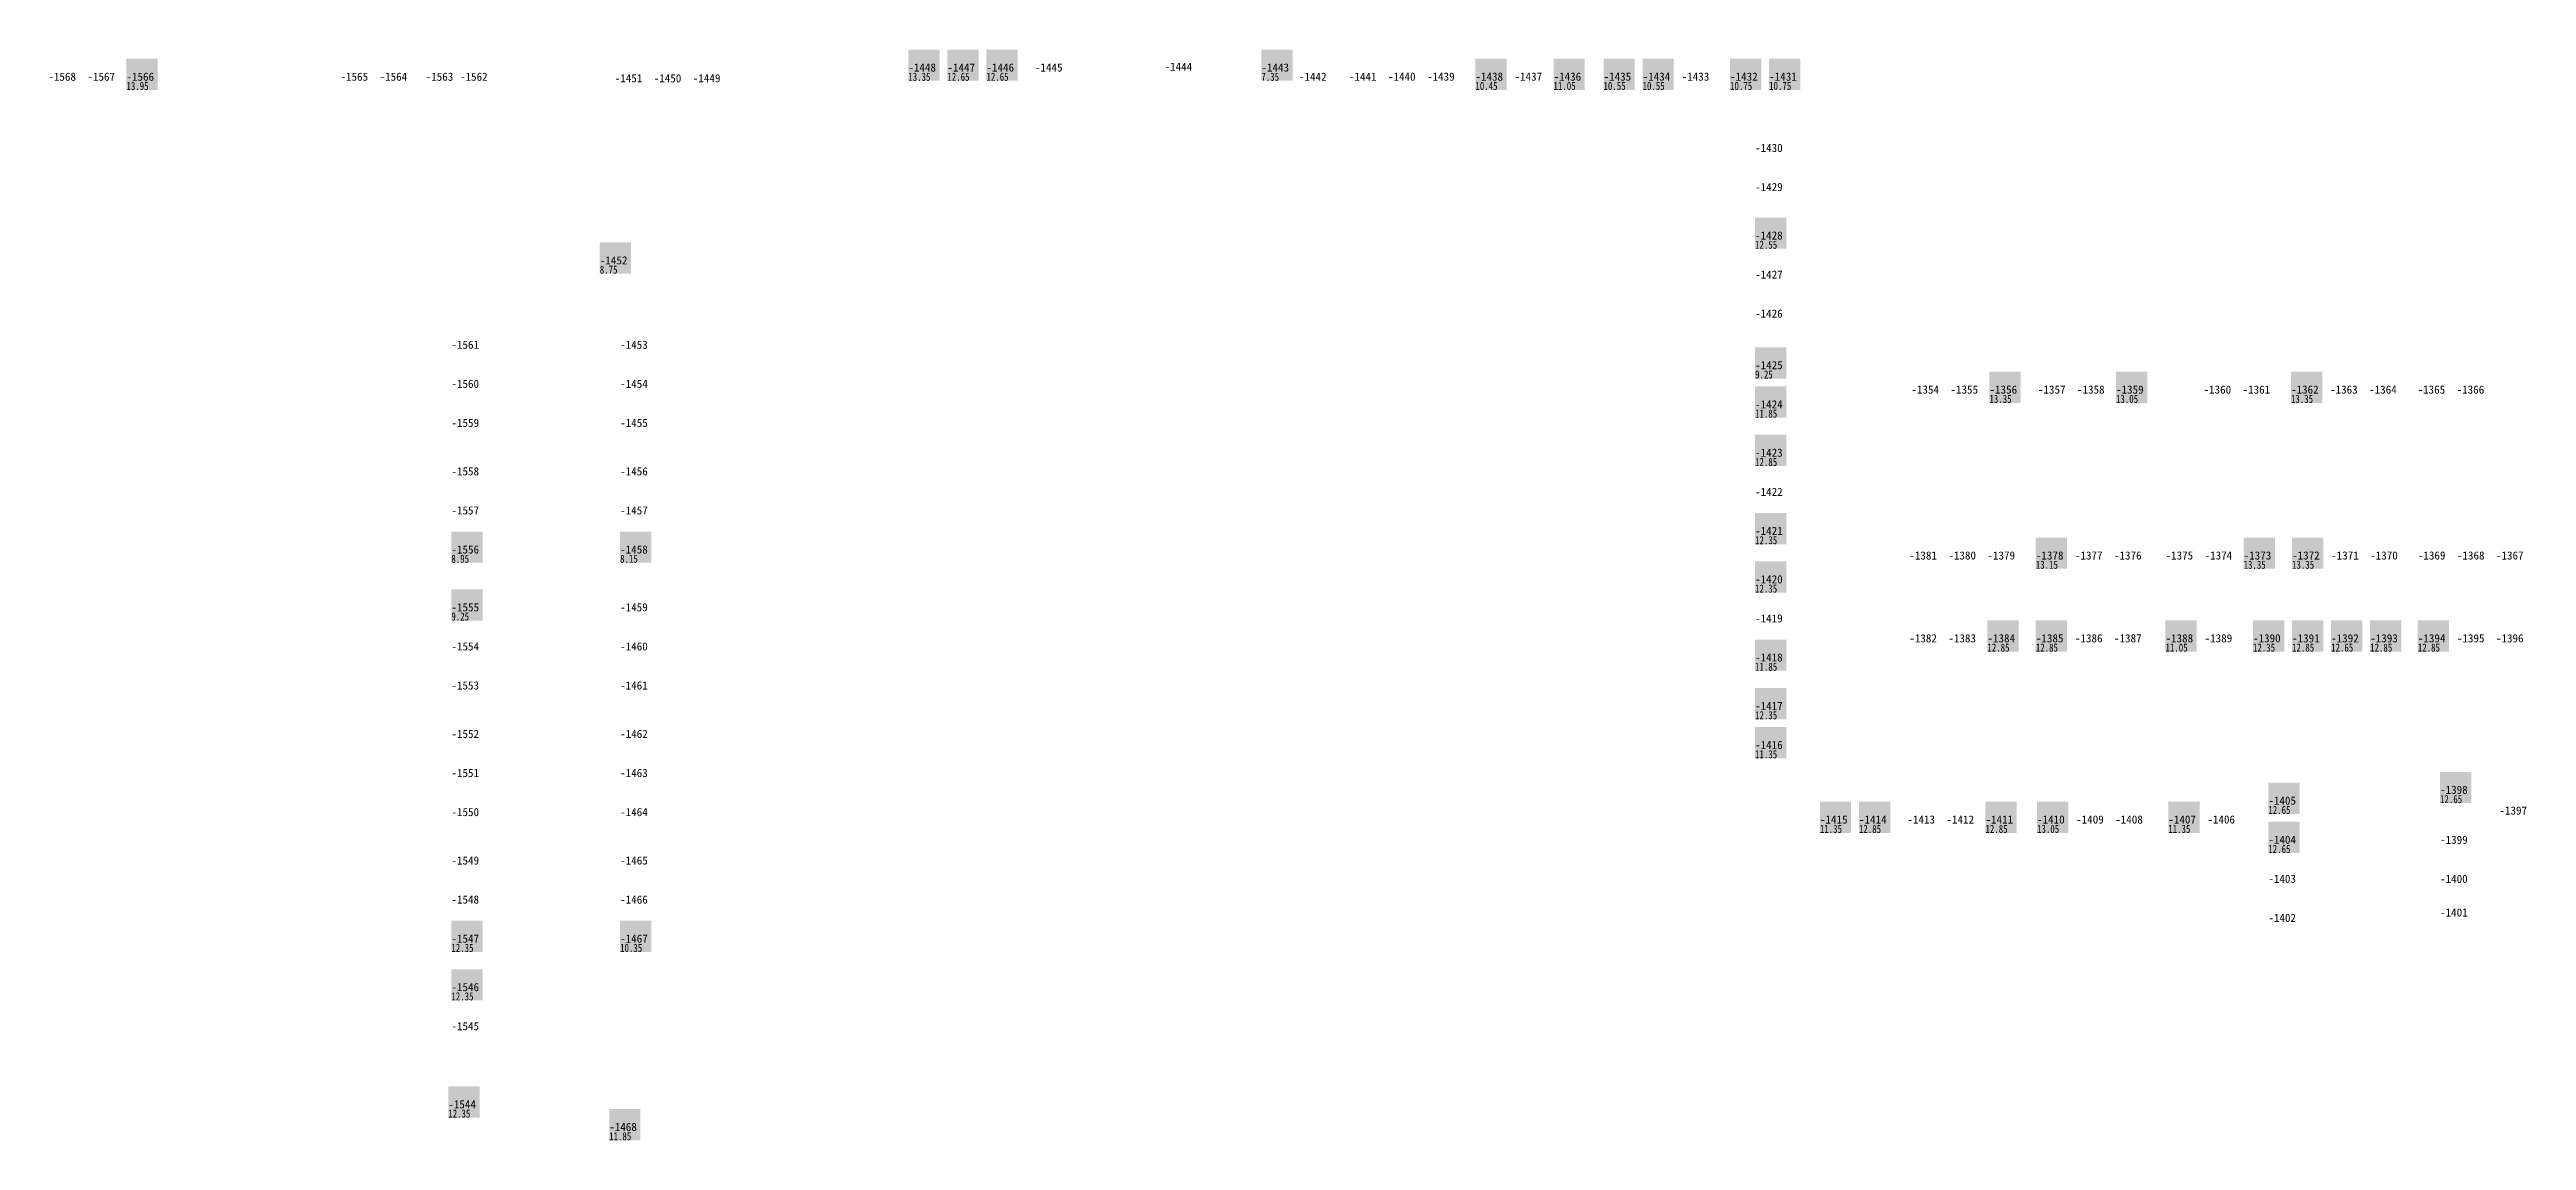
# Model space of a CAD drawing. Header units: millimetres. Extents: x -291287 to 173786, y -607295 to -295550.
# Drawn here: x -284709 to -126163, y -559358 to -489560 of the extents above; entities that cross this region are included whole.
import ezdxf
from ezdxf.enums import TextEntityAlignment as Align

# ---------------------------------------------------------------- set-up
doc = ezdxf.new("R2010")
doc.units = ezdxf.units.MM
doc.header["$LTSCALE"] = 100
for name, color, linetype in [('a_parking_number', 200, 'Continuous'), ('a_parking_price', 221, 'Continuous'), ('a_parking_sales_mark', 180, 'Continuous')]:
    doc.layers.add(name, color=color, linetype=linetype)
doc.styles.add('华文细黑', font='STXIHEI.TTF')
doc.styles.add('黑体', font='simhei.ttf', dxfattribs={"width": 0.8})

msp = doc.modelspace()

# ---------------------------------------------------------------- texts
at = {"layer": 'a_parking_number', "style": '华文细黑'}
for s, p in [('-1568', (-283900, -491300, 0)), ('-1567', (-281400, -491300, 0)), ('-1566', (-278900, -491300, 0)), ('-1565', (-265200, -491300, 0)), ('-1564', (-262700, -491300, 0)), ('-1563', (-259750, -491300)), ('-1562', (-257550, -491300)), ('-1451', (-247650, -491400, 0)), ('-1450', (-245150, -491400, 0)), ('-1449', (-242650, -491400)), ('-1448', (-228852, -490710, 0)), ('-1447', (-226352, -490710)), ('-1446', (-223852, -490710, 0)), ('-1445', (-220752, -490710)), ('-1444', (-212452, -490660, 0)), ('-1443', (-206252, -490710, 0)), ('-1442', (-203854, -491295)), ('-1441', (-200654, -491295)), ('-1440', (-198154, -491295, 0)), ('-1439', (-195654, -491295)), ('-1438', (-192554, -491295, 0)), ('-1437', (-190054, -491295, 0)), ('-1436', (-187554, -491295, 0)), ('-1435', (-184354, -491295, 0)), ('-1434', (-181854, -491295, 0)), ('-1433', (-179354, -491295)), ('-1432', (-176254, -491295, 0)), ('-1431', (-173754, -491295)), ('-1430', (-174654, -495858, 0)), ('-1429', (-174654, -498358, 0)), ('-1428', (-174654, -501458, 0)), ('-1452', (-248600, -503050)), ('-1427', (-174654, -503958, 0)), ('-1426', (-174654, -506458, 0)), ('-1561', (-258100, -508450, 0)), ('-1453', (-247300, -508450)), ('-1425', (-174654, -509758, 0)), ('-1560', (-258100, -510950, 0)), ('-1454', (-247300, -510950, 0)), ('-1424', (-174654, -512258, 0)), ('-1354', (-164650, -511320)), ('-1355', (-162150, -511320)), ('-1356', (-159650, -511320, 0)), ('-1357', (-156550, -511320)), ('-1358', (-154050, -511320)), ('-1359', (-151550, -511320, 0)), ('-1360', (-145950, -511320)), ('-1361', (-143450, -511320, 0)), ('-1362', (-140350, -511320)), ('-1363', (-137850, -511320)), ('-1364', (-135350, -511320, 0)), ('-1365', (-132250, -511320)), ('-1366', (-129750, -511320, 0)), ('-1559', (-258100, -513450, 0)), ('-1455', (-247300, -513450, 0)), ('-1423', (-174654, -515358, 0)), ('-1558', (-258100, -516550, 0)), ('-1456', (-247300, -516550, 0)), ('-1422', (-174654, -517858, 0)), ('-1557', (-258100, -519050, 0)), ('-1457', (-247300, -519050, 0)), ('-1556', (-258100, -521550, 0)), ('-1458', (-247300, -521550, 0)), ('-1421', (-174654, -520358, 0)), ('-1381', (-164782, -521933, 0)), ('-1380', (-162282, -521933)), ('-1379', (-159782, -521933, 0)), ('-1378', (-156682, -521933, 0)), ('-1377', (-154182, -521933)), ('-1376', (-151682, -521933, 0)), ('-1375', (-148382, -521933, 0)), ('-1374', (-145882, -521933)), ('-1373', (-143382, -521933, 0)), ('-1372', (-140282, -521933)), ('-1371', (-137782, -521933)), ('-1370', (-135282, -521933, 0)), ('-1369', (-132232, -521933, 0)), ('-1368', (-129732, -521933, 0)), ('-1367', (-127232, -521933, 0)), ('-1420', (-174654, -523458, 0)), ('-1555', (-258100, -525250, 0)), ('-1459', (-247300, -525250, 0)), ('-1419', (-174654, -525958, 0)), ('-1554', (-258100, -527750, 0)), ('-1460', (-247300, -527750, 0)), ('-1382', (-164782, -527233, 0)), ('-1383', (-162282, -527233, 0)), ('-1384', (-159782, -527233, 0)), ('-1385', (-156682, -527233)), ('-1386', (-154182, -527233, 0)), ('-1387', (-151682, -527233, 0)), ('-1388', (-148382, -527233)), ('-1389', (-145882, -527233)), ('-1390', (-142782, -527233, 0)), ('-1391', (-140282, -527233)), ('-1392', (-137782, -527233)), ('-1393', (-135282, -527233)), ('-1394', (-132232, -527233, 0)), ('-1395', (-129732, -527233, 0)), ('-1396', (-127232, -527233)), ('-1418', (-174654, -528458, 0)), ('-1553', (-258100, -530250, 0)), ('-1461', (-247300, -530250, 0)), ('-1417', (-174654, -531558, 0)), ('-1552', (-258100, -533350, 0)), ('-1462', (-247300, -533350, 0)), ('-1416', (-174654, -534058, 0)), ('-1551', (-258100, -535850, 0)), ('-1463', (-247300, -535850, 0)), ('-1405', (-141800, -537620, 0)), ('-1398', (-130808, -536926, 0)), ('-1550', (-258100, -538350, 0)), ('-1464', (-247300, -538350, 0)), ('-1415', (-170504, -538828, 0)), ('-1414', (-168004, -538828, 0)), ('-1413', (-164904, -538828, 0)), ('-1412', (-162404, -538828, 0)), ('-1411', (-159904, -538828, 0)), ('-1410', (-156604, -538828, 0)), ('-1409', (-154104, -538828, 0)), ('-1408', (-151604, -538828, 0)), ('-1407', (-148204, -538828, 0)), ('-1406', (-145704, -538828, 0)), ('-1397', (-127011, -538255)), ('-1404', (-141800, -540120, 0)), ('-1399', (-130808, -540126, 0)), ('-1549', (-258100, -541450, 0)), ('-1465', (-247300, -541450, 0)), ('-1548', (-258100, -543950, 0)), ('-1466', (-247300, -543950, 0)), ('-1403', (-141800, -542620, 0)), ('-1400', (-130808, -542626, 0)), ('-1402', (-141800, -545120)), ('-1401', (-130808, -544776, 0)), ('-1547', (-258100, -546450, 0)), ('-1467', (-247300, -546450, 0)), ('-1546', (-258100, -549550, 0)), ('-1545', (-258100, -552050)), ('-1544', (-258300, -557050)), ('-1468', (-248000, -558500))]:
    msp.add_text(s, height=520, dxfattribs=at).set_placement(p, align=Align.MIDDLE)
at = {"layer": 'a_parking_price', "style": '黑体', "width": 0.8}
for s, p in [('13.35', (-229739, -491560)), ('12.65', (-227239, -491560)), ('12.65', (-224739, -491560)), ('7.35', (-207139, -491560)), ('13.95', (-279787, -492150)), ('10.45', (-193441, -492145)), ('11.05', (-188441, -492145)), ('10.55', (-185241, -492145)), ('10.55', (-182741, -492145)), ('10.75', (-177141, -492145)), ('10.75', (-174641, -492145)), ('12.55', (-175540, -502308)), ('8.75', (-249487, -503900)), ('9.25', (-175540, -510608)), ('13.35', (-160537, -512170)), ('13.05', (-152437, -512170)), ('13.35', (-141237, -512170)), ('11.85', (-175540, -513114)), ('12.85', (-175540, -516208)), ('12.35', (-175540, -521214)), ('8.95', (-258987, -522400)), ('8.15', (-248187, -522400)), ('13.15', (-157569, -522783)), ('13.35', (-144269, -522783)), ('13.35', (-141169, -522783)), ('12.35', (-175540, -524308)), ('9.25', (-258987, -526094)), ('12.85', (-160669, -528083)), ('12.85', (-157569, -528083)), ('11.05', (-149269, -528083)), ('12.35', (-143669, -528083)), ('12.85', (-141169, -528083)), ('12.65', (-138669, -528083)), ('12.85', (-136169, -528083)), ('12.85', (-133119, -528083)), ('11.85', (-175540, -529308)), ('12.35', (-175540, -532408)), ('11.35', (-175540, -534908)), ('12.65', (-131695, -537776)), ('12.65', (-142687, -538470)), ('11.35', (-171390, -539678)), ('12.85', (-168890, -539684)), ('12.85', (-160790, -539684)), ('13.05', (-157490, -539678)), ('11.35', (-149090, -539678)), ('12.65', (-142687, -540970)), ('12.35', (-258987, -547300)), ('10.35', (-248187, -547300)), ('12.35', (-258987, -550400)), ('12.35', (-259187, -557900)), ('11.85', (-248887, -559350))]:
    msp.add_text(s, height=520, dxfattribs=at).set_placement(p)

# ---------------------------------------------------------------- linework, layer by layer
at = {"layer": 'a_parking_sales_mark'}
for points in [[(-229739, -491560), (-227739, -491560), (-229739, -489560), (-227739, -489560)], [(-227239, -491560), (-225239, -491560), (-227239, -489560), (-225239, -489560)], [(-224739, -491560), (-222739, -491560), (-224739, -489560), (-222739, -489560)], [(-207139, -491560), (-205139, -491560), (-207139, -489560), (-205139, -489560)], [(-279787, -492150), (-277787, -492150), (-279787, -490150), (-277787, -490150)], [(-193441, -492145), (-191441, -492145), (-193441, -490145), (-191441, -490145)], [(-188441, -492145), (-186441, -492145), (-188441, -490145), (-186441, -490145)], [(-185241, -492145), (-183241, -492145), (-185241, -490145), (-183241, -490145)], [(-182741, -492145), (-180741, -492145), (-182741, -490145), (-180741, -490145)], [(-177141, -492145), (-175141, -492145), (-177141, -490145), (-175141, -490145)], [(-174641, -492145), (-172641, -492145), (-174641, -490145), (-172641, -490145)], [(-175540, -502308), (-173540, -502308), (-175540, -500308), (-173540, -500308)], [(-249487, -503900), (-247487, -503900), (-249487, -501900), (-247487, -501900)], [(-175540, -510608), (-173540, -510608), (-175540, -508608), (-173540, -508608)], [(-160537, -512170), (-158537, -512170), (-160537, -510170), (-158537, -510170)], [(-152437, -512170), (-150437, -512170), (-152437, -510170), (-150437, -510170)], [(-141237, -512170), (-139237, -512170), (-141237, -510170), (-139237, -510170)], [(-175540, -513114), (-173540, -513114), (-175540, -511114), (-173540, -511114)], [(-175540, -516208), (-173540, -516208), (-175540, -514208), (-173540, -514208)], [(-175540, -521214), (-173540, -521214), (-175540, -519214), (-173540, -519214)], [(-258987, -522400), (-256987, -522400), (-258987, -520400), (-256987, -520400)], [(-248187, -522400), (-246187, -522400), (-248187, -520400), (-246187, -520400)], [(-157569, -522783), (-155569, -522783), (-157569, -520783), (-155569, -520783)], [(-144269, -522783), (-142269, -522783), (-144269, -520783), (-142269, -520783)], [(-141169, -522783), (-139169, -522783), (-141169, -520783), (-139169, -520783)], [(-175540, -524308), (-173540, -524308), (-175540, -522308), (-173540, -522308)], [(-258987, -526094), (-256987, -526094), (-258987, -524094), (-256987, -524094)], [(-160669, -528083), (-158669, -528083), (-160669, -526083), (-158669, -526083)], [(-157569, -528083), (-155569, -528083), (-157569, -526083), (-155569, -526083)], [(-149269, -528083), (-147269, -528083), (-149269, -526083), (-147269, -526083)], [(-143669, -528083), (-141669, -528083), (-143669, -526083), (-141669, -526083)], [(-141169, -528083), (-139169, -528083), (-141169, -526083), (-139169, -526083)], [(-138669, -528083), (-136669, -528083), (-138669, -526083), (-136669, -526083)], [(-136169, -528083), (-134169, -528083), (-136169, -526083), (-134169, -526083)], [(-133119, -528083), (-131119, -528083), (-133119, -526083), (-131119, -526083)], [(-175540, -529308), (-173540, -529308), (-175540, -527308), (-173540, -527308)], [(-175540, -532408), (-173540, -532408), (-175540, -530408), (-173540, -530408)], [(-175540, -534908), (-173540, -534908), (-175540, -532908), (-173540, -532908)], [(-131695, -537776), (-129695, -537776), (-131695, -535776), (-129695, -535776)], [(-142687, -538470), (-140687, -538470), (-142687, -536470), (-140687, -536470)], [(-171390, -539678), (-169390, -539678), (-171390, -537678), (-169390, -537678)], [(-168890, -539684), (-166890, -539684), (-168890, -537684), (-166890, -537684)], [(-160790, -539684), (-158790, -539684), (-160790, -537684), (-158790, -537684)], [(-157490, -539678), (-155490, -539678), (-157490, -537678), (-155490, -537678)], [(-149090, -539678), (-147090, -539678), (-149090, -537678), (-147090, -537678)], [(-142687, -540970), (-140687, -540970), (-142687, -538970), (-140687, -538970)], [(-258987, -547300), (-256987, -547300), (-258987, -545300), (-256987, -545300)], [(-248187, -547300), (-246187, -547300), (-248187, -545300), (-246187, -545300)], [(-258987, -550400), (-256987, -550400), (-258987, -548400), (-256987, -548400)], [(-259187, -557900), (-257187, -557900), (-259187, -555900), (-257187, -555900)], [(-248887, -559350), (-246887, -559350), (-248887, -557350), (-246887, -557350)]]:
    msp.add_solid(points, dxfattribs=at)

msp.set_redraw_order([(e.dxf.handle, doc.entitydb.next_handle()) for e in msp.query("TEXT MTEXT ATTDEF DIMENSION ARC_DIMENSION")])  # texts and dimensions are drawn at this point

doc.saveas('drawing.dxf')
